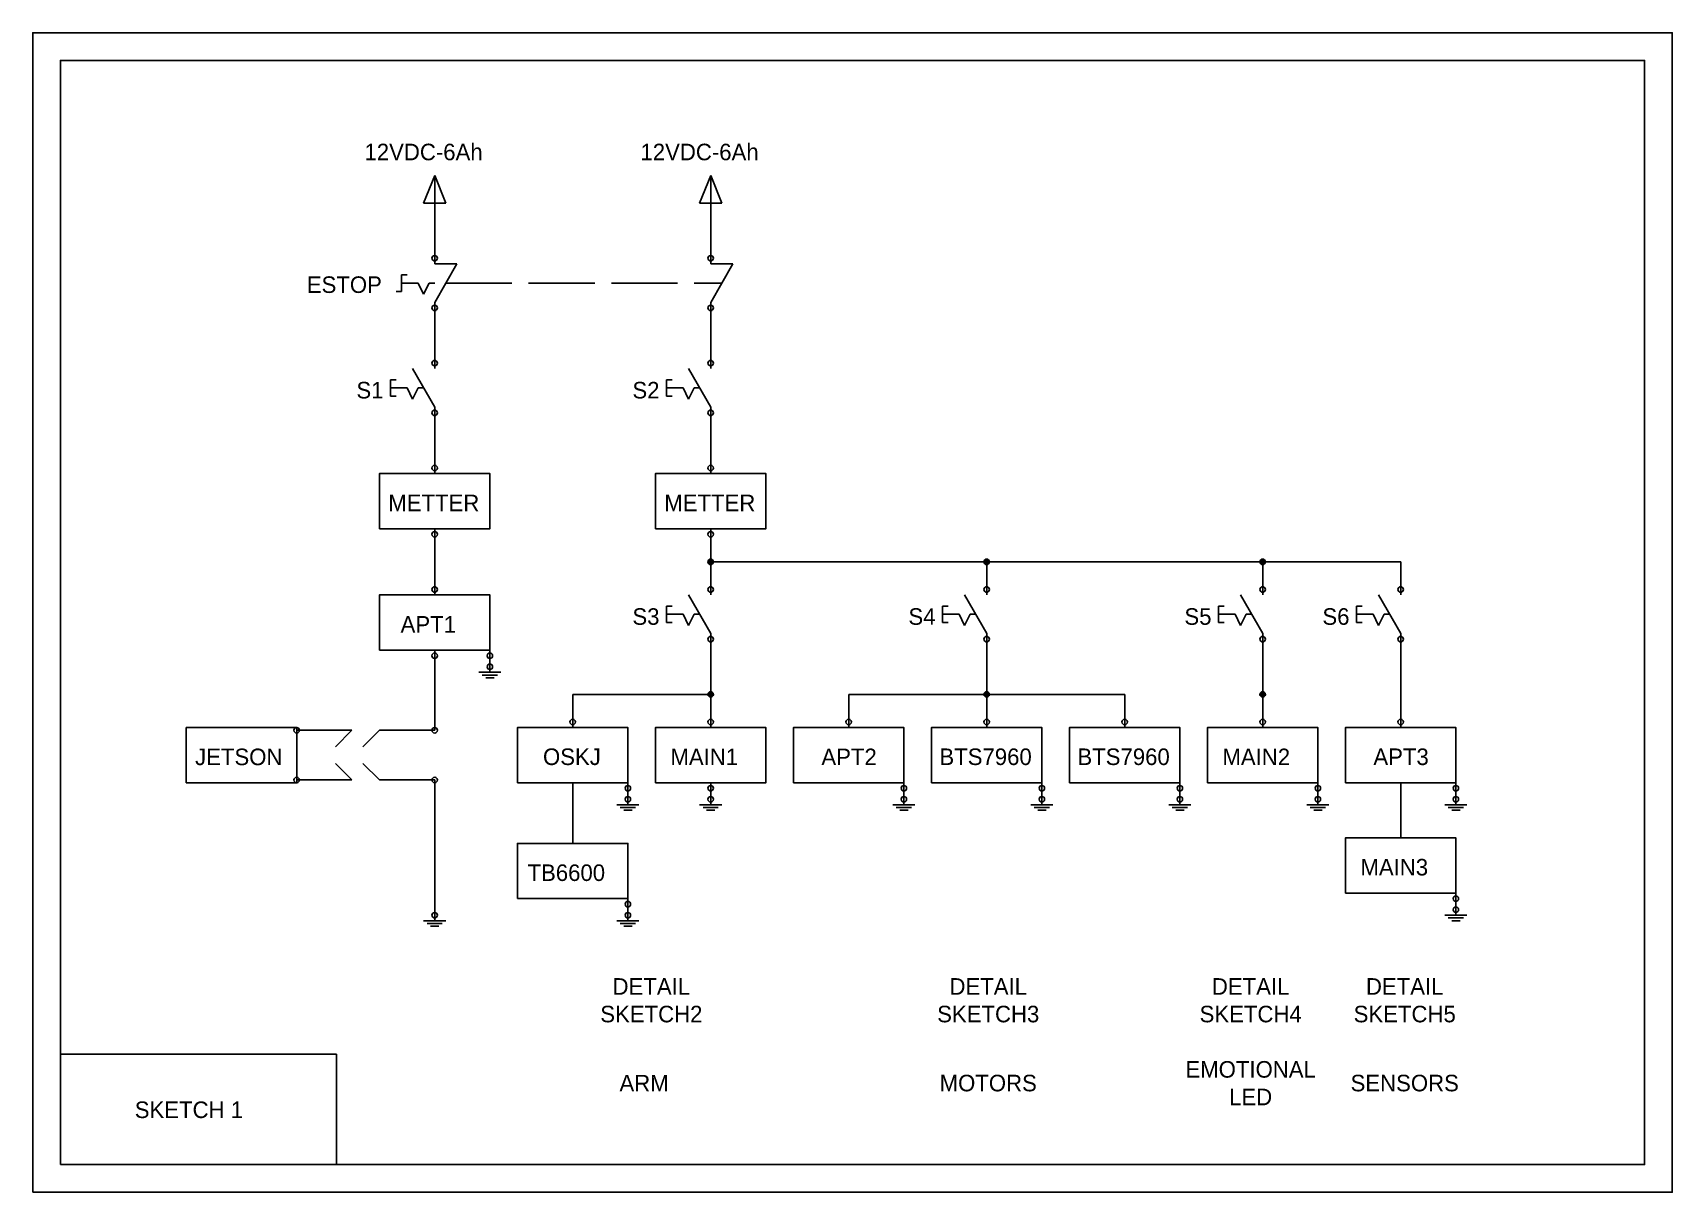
# Model space of a CAD drawing. Header units: inches. Extents: x 0 to 604, y -880 to 210.
# Drawn here: x 0 to 297, y 0 to 210 of the extents above; entities that cross this region are included whole.
import ezdxf

# ---------------------------------------------------------------- set-up
doc = ezdxf.new("R2010")
doc.units = ezdxf.units.IN
doc.header["$MEASUREMENT"] = 0
doc.linetypes.add('ACAD_ISO02W100', pattern=[15, 12, -3])

msp = doc.modelspace()

# ---------------------------------------------------------------- texts
at = {"char_height": 3}
for s, insert, width, attachment_point in [('12VDC-6Ah', (60.09, 189.91), 14.4965, 1), ('12VDC-6Ah', (110.09, 189.91), 14.4965, 1), ('ESTOP', (49.64, 165.88), 14.4965, 1), ('S1', (58.63, 146.77), 14.4965, 1), ('S2', (108.63, 146.77), 14.4965, 1), ('METTER', (64.4, 126.35), 14.4965, 1), ('METTER', (114.4, 126.35), 14.4965, 1), ('APT1', (71.65, 104.35), 14.4965, 2), ('S3', (108.63, 105.77), 14.4965, 1), ('S4', (158.63, 105.77), 14.4965, 1), ('S5', (208.63, 105.77), 14.4965, 1), ('S6', (233.63, 105.77), 14.4965, 1), ('JETSON', (29.4, 80.35), 14.4965, 1), ('OSKJ', (97.67, 78.85), 14.4965, 5), ('MAIN1', (121.65, 78.85), 14.4965, 5), ('APT2', (147.88, 78.85), 14.4965, 5), ('BTS7960', (172.61, 78.85), 14.4965, 5), ('BTS7960', (197.61, 78.85), 14.4965, 5), ('MAIN2', (221.65, 78.85), 14.4965, 5), ('MAIN2', (221.65, 78.85), 14.4965, 5), ('APT3', (247.88, 78.85), 14.4965, 5), ('TB6600', (96.65, 57.85), 14.4965, 5), ('MAIN3', (246.65, 58.85), 14.4965, 5), ('DETAIL SKETCH2', (112.06, 34.75), 14.4965, 5), ('DETAIL SKETCH3', (173.09, 34.75), 14.4965, 5), ('DETAIL SKETCH4', (220.63, 34.75), 14.4965, 5), ('DETAIL SKETCH5', (248.54, 34.75), 14.4965, 5), ('EMOTIONAL LED', (220.63, 19.75), 14.4965, 5), ('ARM', (110.74, 19.75), 14.4965, 5), ('MOTORS', (173.09, 19.75), 14.4965, 5), ('SENSORS', (248.54, 19.75), 14.4965, 5), ('SKETCH 1', (18.47, 16.43), 22.0319, 1)]:
    msp.add_mtext(s, dxfattribs=dict(at, insert=insert, width=width, attachment_point=attachment_point))

# ---------------------------------------------------------------- hatches: boundary and pattern name
h = msp.add_hatch(color=256)
h.paths.add_polyline_path([(122.81, 114.67, 0.414214), (122.31, 114.17, 0.414214), (122.81, 113.67)])
h.paths.add_polyline_path([(122.81, 114.67), (122.81, 114.17), (123.31, 114.17, 0.414214)])
h.paths.add_polyline_path([(123.31, 114.17), (122.81, 114.17), (122.81, 113.67, 0.414214)])
h = msp.add_hatch(color=256)
h.paths.add_polyline_path([(172.81, 114.67, 0.414214), (172.31, 114.17, 0.414214), (172.81, 113.67)])
h.paths.add_polyline_path([(172.81, 114.67), (172.81, 114.17), (173.31, 114.17, 0.414214)])
h.paths.add_polyline_path([(173.31, 114.17), (172.81, 114.17), (172.81, 113.67, 0.414214)])
h = msp.add_hatch(color=256)
h.paths.add_polyline_path([(222.81, 114.67, 0.414214), (222.31, 114.17, 0.414214), (222.81, 113.67)])
h.paths.add_polyline_path([(222.81, 114.67), (222.81, 114.17), (223.31, 114.17, 0.414214)])
h.paths.add_polyline_path([(223.31, 114.17), (222.81, 114.17), (222.81, 113.67, 0.414214)])
h = msp.add_hatch(color=256)
h.paths.add_polyline_path([(122.81, 90.67, 0.414214), (122.31, 90.17, 0.414214), (122.81, 89.67)])
h.paths.add_polyline_path([(122.81, 90.67), (122.81, 90.17), (123.31, 90.17, 0.414214)])
h.paths.add_polyline_path([(123.31, 90.17), (122.81, 90.17), (122.81, 89.67, 0.414214)])
h = msp.add_hatch(color=256)
h.paths.add_polyline_path([(172.81, 90.67, 0.414214), (172.31, 90.17, 0.414214), (172.81, 89.67)])
h.paths.add_polyline_path([(172.81, 90.67), (172.81, 90.17), (173.31, 90.17, 0.414214)])
h.paths.add_polyline_path([(173.31, 90.17), (172.81, 90.17), (172.81, 89.67, 0.414214)])
h = msp.add_hatch(color=256)
h.paths.add_polyline_path([(222.81, 90.67, 0.414214), (222.31, 90.17, 0.414214), (222.81, 89.67)])
h.paths.add_polyline_path([(222.81, 90.67), (222.81, 90.17), (223.31, 90.17, 0.414214)])
h.paths.add_polyline_path([(223.31, 90.17), (222.81, 90.17), (222.81, 89.67, 0.414214)])

# ---------------------------------------------------------------- linework, layer by layer
for p, q in [((70.81, 179.17), (72.81, 184.17)), ((72.81, 184.17), (72.81, 179.17)), ((74.81, 179.17), (72.81, 184.17)), ((120.81, 179.17), (122.81, 184.17)), ((122.81, 184.17), (122.81, 179.17)), ((124.81, 179.17), (122.81, 184.17)), ((72.81, 179.17), (70.81, 179.17)), ((72.81, 179.17), (74.81, 179.17)), ((72.81, 179.17), (72.81, 169.17)), ((122.81, 179.17), (120.81, 179.17)), ((122.81, 179.17), (124.81, 179.17)), ((122.81, 179.17), (122.81, 169.17)), ((72.81, 168.17), (72.81, 169.17)), ((72.81, 168.17), (76.81, 168.17)), ((72.81, 161.17), (76.81, 168.17)), ((122.81, 168.17), (122.81, 169.17)), ((122.81, 168.17), (126.81, 168.17)), ((122.81, 161.17), (126.81, 168.17)), ((66.81, 166.17), (66.81, 163.17)), ((66.81, 166.17), (67.81, 166.17)), ((69.81, 164.67), (66.81, 164.67)), ((69.81, 164.67), (70.81, 162.67)), ((70.81, 162.67), (71.81, 164.67)), ((71.81, 164.67), (72.81, 164.67)), ((66.81, 163.17), (65.81, 163.17)), ((72.81, 161.17), (72.81, 160.17)), ((122.81, 161.17), (122.81, 160.17)), ((72.81, 160.17), (72.81, 150.17)), ((122.81, 160.17), (122.81, 150.17)), ((72.81, 142.17), (68.81, 149.17)), ((72.81, 149.17), (72.81, 150.17)), ((122.81, 142.17), (118.81, 149.17)), ((122.81, 149.17), (122.81, 150.17)), ((64.81, 147.17), (64.81, 144.17)), ((64.81, 147.17), (65.81, 147.17)), ((67.81, 145.67), (64.81, 145.67)), ((67.81, 145.67), (68.81, 143.67)), ((68.81, 143.67), (69.81, 145.67)), ((69.81, 145.67), (70.81, 145.67)), ((114.81, 147.17), (114.81, 144.17)), ((114.81, 147.17), (115.81, 147.17)), ((117.81, 145.67), (114.81, 145.67)), ((117.81, 145.67), (118.81, 143.67)), ((118.81, 143.67), (119.81, 145.67)), ((119.81, 145.67), (120.81, 145.67)), ((65.81, 144.17), (64.81, 144.17)), ((115.81, 144.17), (114.81, 144.17)), ((72.81, 142.17), (72.81, 141.17)), ((72.81, 141.17), (72.81, 131.17)), ((122.81, 142.17), (122.81, 141.17)), ((122.81, 141.17), (122.81, 131.17)), ((72.81, 130.17), (72.81, 131.17)), ((122.81, 130.17), (122.81, 131.17)), ((72.81, 120.17), (72.81, 119.17)), ((72.81, 109.17), (72.81, 119.17)), ((122.81, 120.17), (122.81, 119.17)), ((122.81, 119.17), (122.81, 109.17)), ((122.81, 114.17), (247.81, 114.17)), ((172.81, 109.17), (172.81, 114.17)), ((222.81, 109.17), (222.81, 114.17)), ((247.81, 109.17), (247.81, 114.17)), ((72.81, 108.17), (72.81, 109.17)), ((122.81, 101.17), (118.81, 108.17)), ((122.81, 108.17), (122.81, 109.17)), ((172.81, 101.17), (168.81, 108.17)), ((172.81, 108.17), (172.81, 109.17)), ((222.81, 101.17), (218.81, 108.17)), ((222.81, 108.17), (222.81, 109.17)), ((247.81, 101.17), (243.81, 108.17)), ((247.81, 108.17), (247.81, 109.17)), ((114.81, 106.17), (114.81, 103.17)), ((114.81, 106.17), (115.81, 106.17)), ((117.81, 104.67), (114.81, 104.67)), ((117.81, 104.67), (118.81, 102.67)), ((118.81, 102.67), (119.81, 104.67)), ((119.81, 104.67), (120.81, 104.67)), ((164.81, 106.17), (164.81, 103.17)), ((164.81, 106.17), (165.81, 106.17)), ((167.81, 104.67), (164.81, 104.67)), ((167.81, 104.67), (168.81, 102.67)), ((168.81, 102.67), (169.81, 104.67)), ((169.81, 104.67), (170.81, 104.67)), ((214.81, 106.17), (214.81, 103.17)), ((214.81, 106.17), (215.81, 106.17)), ((217.81, 104.67), (214.81, 104.67)), ((217.81, 104.67), (218.81, 102.67)), ((218.81, 102.67), (219.81, 104.67)), ((219.81, 104.67), (220.81, 104.67)), ((239.81, 106.17), (239.81, 103.17)), ((239.81, 106.17), (240.81, 106.17)), ((242.81, 104.67), (239.81, 104.67)), ((242.81, 104.67), (243.81, 102.67)), ((243.81, 102.67), (244.81, 104.67)), ((244.81, 104.67), (245.81, 104.67)), ((115.81, 103.17), (114.81, 103.17)), ((122.81, 101.17), (122.81, 100.17)), ((165.81, 103.17), (164.81, 103.17)), ((172.81, 101.17), (172.81, 100.17)), ((215.81, 103.17), (214.81, 103.17)), ((222.81, 101.17), (222.81, 100.17)), ((240.81, 103.17), (239.81, 103.17)), ((247.81, 101.17), (247.81, 100.17)), ((72.81, 98.17), (72.81, 97.17)), ((82.81, 98.17), (82.81, 97.17)), ((122.81, 100.17), (122.81, 90.17)), ((172.81, 100.17), (172.81, 90.17)), ((222.81, 100.17), (222.81, 90.17)), ((247.81, 100.17), (247.81, 85.17)), ((72.81, 83.67), (72.81, 97.17)), ((82.81, 97.17), (82.81, 95.17)), ((82.81, 94.17), (82.81, 95.17)), ((82.81, 94.17), (80.81, 94.17)), ((81.44, 93.67), (82.81, 93.67)), ((82.81, 93.17), (82.06, 93.17)), ((82.81, 94.17), (84.81, 94.17)), ((84.19, 93.67), (82.81, 93.67)), ((82.81, 93.17), (83.56, 93.17)), ((97.81, 85.17), (97.81, 90.17)), ((122.81, 90.17), (97.81, 90.17)), ((122.81, 85.17), (122.81, 90.17)), ((147.81, 85.17), (147.81, 90.17)), ((147.81, 90.17), (197.81, 90.17)), ((172.81, 85.17), (172.81, 90.17)), ((197.81, 85.17), (197.81, 90.17)), ((222.81, 85.17), (222.81, 90.17)), ((47.81, 83.67), (57.81, 83.67)), ((54.81, 80.67), (57.81, 83.67)), ((59.81, 80.67), (62.81, 83.67)), ((72.81, 83.67), (62.81, 83.67)), ((97.81, 84.17), (97.81, 85.17)), ((122.81, 84.17), (122.81, 85.17)), ((147.81, 84.17), (147.81, 85.17)), ((172.81, 84.17), (172.81, 85.17)), ((197.81, 84.17), (197.81, 85.17)), ((222.81, 84.17), (222.81, 85.17)), ((247.81, 84.17), (247.81, 85.17)), ((54.81, 77.67), (57.81, 74.67)), ((59.81, 77.67), (62.81, 74.67)), ((47.81, 74.67), (57.81, 74.67)), ((72.81, 74.67), (62.81, 74.67)), ((72.81, 74.67), (72.81, 50.17)), ((97.81, 74.17), (97.81, 63.17)), ((107.81, 74.17), (107.81, 73.17)), ((107.81, 73.17), (107.81, 71.17)), ((122.81, 74.17), (122.81, 73.17)), ((122.81, 73.17), (122.81, 71.17)), ((157.81, 74.17), (157.81, 73.17)), ((157.81, 73.17), (157.81, 71.17)), ((182.81, 74.17), (182.81, 73.17)), ((182.81, 73.17), (182.81, 71.17)), ((207.81, 74.17), (207.81, 73.17)), ((207.81, 73.17), (207.81, 71.17)), ((232.81, 74.17), (232.81, 73.17)), ((232.81, 73.17), (232.81, 71.17)), ((247.81, 74.17), (247.81, 64.17)), ((257.81, 74.17), (257.81, 73.17)), ((257.81, 73.17), (257.81, 71.17)), ((107.81, 70.17), (105.81, 70.17)), ((106.44, 69.67), (107.81, 69.67)), ((107.81, 69.17), (107.06, 69.17)), ((107.81, 70.17), (107.81, 71.17)), ((107.81, 70.17), (109.81, 70.17)), ((109.19, 69.67), (107.81, 69.67)), ((107.81, 69.17), (108.56, 69.17)), ((122.81, 70.17), (120.81, 70.17)), ((121.44, 69.67), (122.81, 69.67)), ((122.81, 69.17), (122.06, 69.17)), ((122.81, 70.17), (122.81, 71.17)), ((122.81, 70.17), (124.81, 70.17)), ((124.19, 69.67), (122.81, 69.67)), ((122.81, 69.17), (123.56, 69.17)), ((157.81, 70.17), (155.81, 70.17)), ((156.44, 69.67), (157.81, 69.67)), ((157.81, 69.17), (157.06, 69.17)), ((157.81, 70.17), (157.81, 71.17)), ((157.81, 70.17), (159.81, 70.17)), ((159.19, 69.67), (157.81, 69.67)), ((157.81, 69.17), (158.56, 69.17)), ((182.81, 70.17), (180.81, 70.17)), ((181.44, 69.67), (182.81, 69.67)), ((182.81, 69.17), (182.06, 69.17)), ((182.81, 70.17), (182.81, 71.17)), ((182.81, 70.17), (184.81, 70.17)), ((184.19, 69.67), (182.81, 69.67)), ((182.81, 69.17), (183.56, 69.17)), ((207.81, 70.17), (205.81, 70.17)), ((206.44, 69.67), (207.81, 69.67)), ((207.81, 69.17), (207.06, 69.17)), ((207.81, 70.17), (207.81, 71.17)), ((207.81, 70.17), (209.81, 70.17)), ((209.19, 69.67), (207.81, 69.67)), ((207.81, 69.17), (208.56, 69.17)), ((232.81, 70.17), (230.81, 70.17)), ((231.44, 69.67), (232.81, 69.67)), ((232.81, 69.17), (232.06, 69.17)), ((232.81, 70.17), (232.81, 71.17)), ((232.81, 70.17), (234.81, 70.17)), ((234.19, 69.67), (232.81, 69.67)), ((232.81, 69.17), (233.56, 69.17)), ((257.81, 70.17), (255.81, 70.17)), ((256.44, 69.67), (257.81, 69.67)), ((257.81, 69.17), (257.06, 69.17)), ((257.81, 70.17), (257.81, 71.17)), ((257.81, 70.17), (259.81, 70.17)), ((259.19, 69.67), (257.81, 69.67)), ((257.81, 69.17), (258.56, 69.17)), ((257.81, 54.17), (257.81, 53.17)), ((107.81, 53.17), (107.81, 52.17)), ((107.81, 52.17), (107.81, 50.17)), ((257.81, 53.17), (257.81, 51.17)), ((257.81, 50.17), (257.81, 51.17)), ((72.81, 49.17), (70.81, 49.17)), ((71.44, 48.67), (72.81, 48.67)), ((72.81, 48.17), (72.06, 48.17)), ((72.81, 49.17), (72.81, 50.17)), ((72.81, 49.17), (74.81, 49.17)), ((74.19, 48.67), (72.81, 48.67)), ((72.81, 48.17), (73.56, 48.17)), ((107.81, 49.17), (105.81, 49.17)), ((106.44, 48.67), (107.81, 48.67)), ((107.81, 48.17), (107.06, 48.17)), ((107.81, 49.17), (107.81, 50.17)), ((107.81, 49.17), (109.81, 49.17)), ((109.19, 48.67), (107.81, 48.67)), ((107.81, 48.17), (108.56, 48.17)), ((257.81, 50.17), (255.81, 50.17)), ((256.44, 49.67), (257.81, 49.67)), ((257.81, 49.17), (257.06, 49.17)), ((257.81, 50.17), (259.81, 50.17)), ((259.19, 49.67), (257.81, 49.67)), ((257.81, 49.17), (258.56, 49.17))]:
    msp.add_line(p, q)
at = {"linetype": 'ACAD_ISO02W100'}
msp.add_line((74.81, 164.67), (124.81, 164.67), dxfattribs=at)
for points in [[(0, 0), (297, 0), (297, 210), (0, 210)], [(5, 5), (292, 5), (292, 205), (5, 205)], [(62.81, 120.17), (82.81, 120.17), (82.81, 130.17), (62.81, 130.17)], [(112.81, 120.17), (132.81, 120.17), (132.81, 130.17), (112.81, 130.17)], [(62.81, 98.17), (82.81, 98.17), (82.81, 108.17), (62.81, 108.17)], [(27.81, 74.17), (47.81, 74.17), (47.81, 84.17), (27.81, 84.17)], [(87.81, 74.17), (107.81, 74.17), (107.81, 84.17), (87.81, 84.17)], [(112.81, 74.17), (132.81, 74.17), (132.81, 84.17), (112.81, 84.17)], [(137.81, 74.17), (157.81, 74.17), (157.81, 84.17), (137.81, 84.17)], [(162.81, 74.17), (182.81, 74.17), (182.81, 84.17), (162.81, 84.17)], [(187.81, 74.17), (207.81, 74.17), (207.81, 84.17), (187.81, 84.17)], [(212.81, 74.17), (232.81, 74.17), (232.81, 84.17), (212.81, 84.17)], [(237.81, 74.17), (257.81, 74.17), (257.81, 84.17), (237.81, 84.17)], [(87.81, 53.17), (107.81, 53.17), (107.81, 63.17), (87.81, 63.17)], [(237.81, 54.17), (257.81, 54.17), (257.81, 64.17), (237.81, 64.17)], [(5, 5), (55, 5), (55, 25), (5, 25)]]:
    msp.add_lwpolyline(points, close=True)
for centre in [(72.81, 169.17), (122.81, 169.17), (72.81, 160.17), (122.81, 160.17), (72.81, 150.17), (122.81, 150.17), (72.81, 141.17), (122.81, 141.17), (72.81, 131.17), (122.81, 131.17), (72.81, 119.17), (122.81, 119.17), (122.81, 114.17), (172.81, 114.17), (222.81, 114.17), (72.81, 109.17), (122.81, 109.17), (172.81, 109.17), (222.81, 109.17), (247.81, 109.17), (122.81, 100.17), (172.81, 100.17), (222.81, 100.17), (247.81, 100.17), (72.81, 97.17), (82.81, 97.17), (82.81, 95.17), (122.81, 90.17), (172.81, 90.17), (222.81, 90.17), (47.81, 83.67), (72.81, 83.67), (97.81, 85.17), (122.81, 85.17), (147.81, 85.17), (172.81, 85.17), (197.81, 85.17), (222.81, 85.17), (247.81, 85.17), (47.81, 74.67), (72.81, 74.67), (107.81, 73.17), (107.81, 71.17), (122.81, 73.17), (122.81, 71.17), (157.81, 73.17), (157.81, 71.17), (182.81, 73.17), (182.81, 71.17), (207.81, 73.17), (207.81, 71.17), (232.81, 73.17), (232.81, 71.17), (257.81, 73.17), (257.81, 71.17), (257.81, 53.17), (72.81, 50.17), (107.81, 52.17), (107.81, 50.17), (257.81, 51.17)]:
    msp.add_circle(centre, 0.5)

msp.set_redraw_order([(e.dxf.handle, doc.entitydb.next_handle()) for e in msp.query("TEXT MTEXT ATTDEF DIMENSION ARC_DIMENSION")])  # texts and dimensions are drawn at this point

doc.saveas('drawing.dxf')
